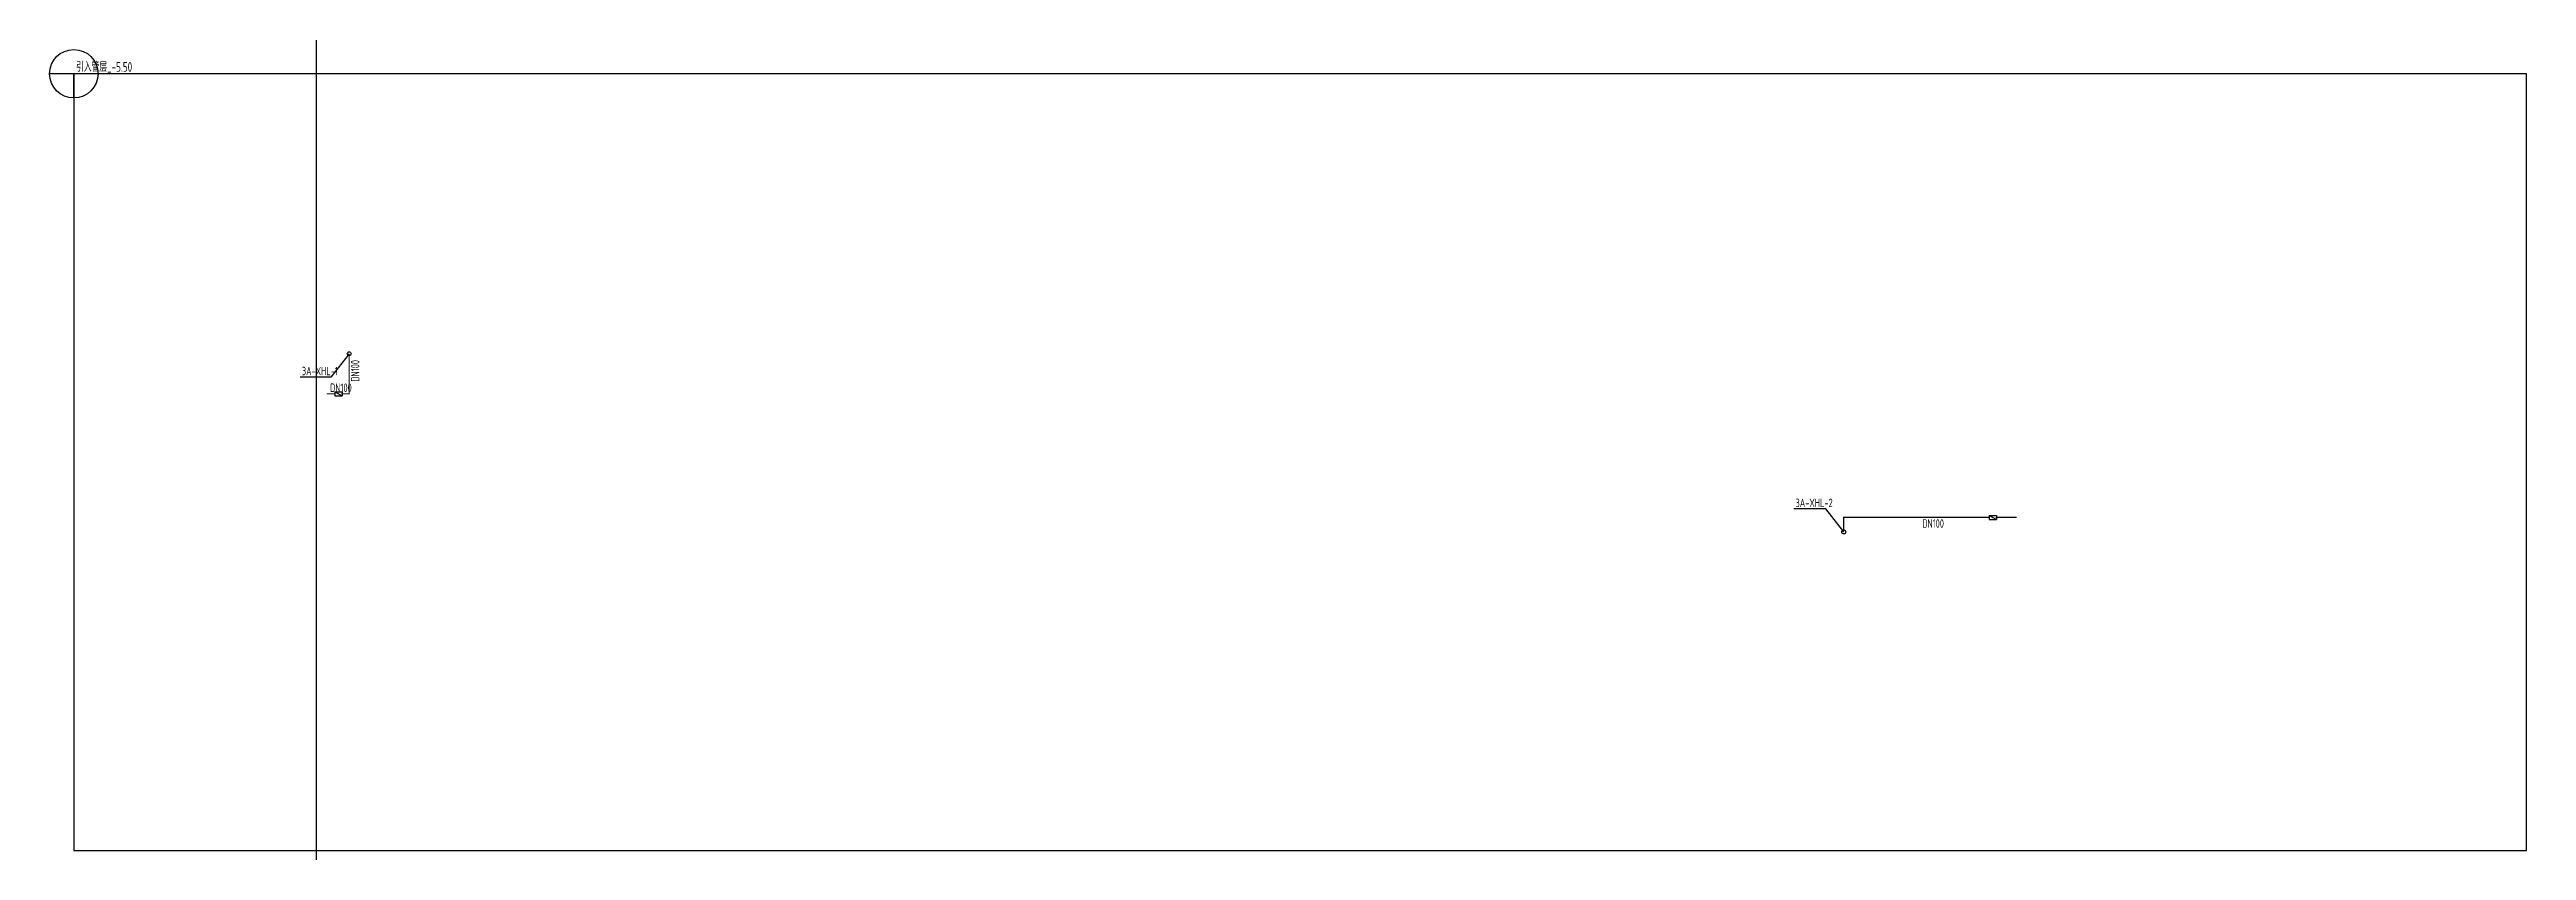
# Model space of a CAD drawing. Header units: millimetres. Extents: x 248770 to 362954, y -904561 to 640477.
# Drawn here: x 260866 to 362954, y 99876 to 132913 of the extents above; entities that cross this region are included whole.
import ezdxf

# ---------------------------------------------------------------- set-up
doc = ezdxf.new("R2010")
doc.units = ezdxf.units.MM
doc.header["$LTSCALE"] = 1000
doc.layers.get('0').update_dxf_attribs({"linetype": 'CONTINUOUS'})
for name, color, linetype in [('DIM_消防', 3, 'CONTINUOUS'), ('PIPE-消防', 1, 'CONTINUOUS'), ('S-Xh_注释', 3, 'CONTINUOUS'), ('TEXT_消防', 7, 'CONTINUOUS'), ('VALVE_消防', 7, 'CONTINUOUS'), ('VPIPE-消防', 1, 'CONTINUOUS')]:
    doc.layers.add(name, color=color, linetype=linetype)
doc.styles.add('_TWT_PIPEDN', font='GBENOR', dxfattribs={"width": 0.7, "height": 3.5, "bigfont": 'GBCBIG'})
doc.styles.add('_TWT_SERIAL', font='GBENOR', dxfattribs={"width": 0.7, "height": 3.5, "bigfont": 'GBCBIG'})
doc.styles.get("Standard").update_dxf_attribs({"font": 'GBENOR', "bigfont": 'GBCBIG'})

msp = doc.modelspace()

# ---------------------------------------------------------------- texts
at = {"layer": 'DIM_消防', "color": 7, "style": '_TWT_SERIAL', "width": 0.7}
for s, p in [('3A-XHL-1', (271266, 119475)), ('3A-XHL-2', (332828, 114037))]:
    msp.add_text(s, height=350, dxfattribs=at).set_placement(p)
at = {"layer": 'TEXT_消防', "style": '_TWT_PIPEDN', "width": 0.7}
msp.add_text('DN100', height=350, rotation=90, dxfattribs=at).set_placement((273641, 119211))
for p in [(272426, 118788), (338050, 113188)]:
    msp.add_text('DN100', height=350, dxfattribs=at).set_placement(p)

# ---------------------------------------------------------------- blocks, each defined once
blk = doc.blocks.new('Floorbase')
for p, q in [((0, 0), (-1000, 0)), ((0, -1000), (0, 0))]:
    blk.add_line(p, q)
blk.add_circle((0, 0), 1000)
at = {"style": '_TWT_PIPEDN', "width": 0.8}
blk.add_attdef('Elevation', (92, 81), '', height=400, dxfattribs=at)
blk = doc.blocks.new('$VALVE$00000316')
for p, q in [((-125, 72), (125, -72)), ((-125, 72), (-125, -72)), ((-125, 72), (125, 72)), ((125, 72), (125, -72)), ((-125, -72), (125, -72))]:
    blk.add_line(p, q)
at = {"const_width": 21.1}
blk.add_lwpolyline([(-11, 0, 1), (11, 0, 1)], format="xyb", close=True, dxfattribs=at)
for p in [(-125, 0), (125, 0)]:
    blk.add_point(p)
at = {"color": 7, "flags": 9}
for tag in ['XSIZE', 'YSIZE']:
    blk.add_attdef(tag, (0, 0), '', height=0.5, dxfattribs=at)

# ---------------------------------------------------------------- hatches: boundary and pattern name
at = {"layer": 'PIPE-消防'}
for points in [[(273216, 118713), (273241, 118713), (273241, 118688)], [(273216, 118713), (273216, 118688), (273241, 118688)], [(334816, 113613), (334786, 113613), (334786, 113643)], [(334816, 113613), (334816, 113643), (334786, 113643)]]:
    msp.add_hatch(color=256, dxfattribs=at).paths.add_polyline_path(points)

# ---------------------------------------------------------------- linework, layer by layer
msp.add_xline((271866, 225576), (0, 1))
at = {"layer": 'DIM_消防'}
for p, q in [((273216, 120363), (272462, 119405)), ((272462, 119405), (271196, 119405)), ((334075, 113967), (332758, 113967)), ((334816, 113013), (334075, 113967))]:
    msp.add_line(p, q, dxfattribs=at)
at = {"layer": 'PIPE-消防'}
for points, const_width in [([(273216, 120283), (273216, 118713)], 50), ([(272628, 118713), (272289, 118713)], 50), ([(273216, 118713), (272928, 118713)], 50), ([(334816, 113093), (334816, 113613)], 60), ([(334816, 113613), (340814, 113613)], 60), ([(341114, 113613), (341937, 113613)], 60)]:
    msp.add_lwpolyline(points, dxfattribs=dict(at, const_width=const_width))
at = {"layer": 'S-Xh_注释'}
msp.add_lwpolyline([(261866, 99876), (362954, 99876), (362954, 131913), (261866, 131913)], close=True, dxfattribs=at)
at = {"layer": 'VPIPE-消防'}
for centre in [(273216, 120363), (334816, 113013)]:
    msp.add_circle(centre, 80, dxfattribs=at)

# ---------------------------------------------------------------- block references
at = {"layer": 'S-Xh_注释', "color": 0}
msp.add_blockref('Floorbase', (261866, 131913), dxfattribs=at).add_auto_attribs({'Elevation': '引入管层_-5.50'})
at = {"layer": 'VALVE_消防', "xscale": -1.2, "yscale": -1.2, "zscale": 1.2, "rotation": 180}
msp.add_blockref('$VALVE$00000316', (272778, 118713), dxfattribs=at)
at = {"layer": 'VALVE_消防', "xscale": 1.2, "yscale": 1.2, "zscale": 1.2}
msp.add_blockref('$VALVE$00000316', (340964, 113613), dxfattribs=at)

msp.set_redraw_order([(e.dxf.handle, doc.entitydb.next_handle()) for e in msp.query("TEXT MTEXT ATTDEF DIMENSION ARC_DIMENSION")])  # texts and dimensions are drawn at this point

doc.saveas('drawing.dxf')
